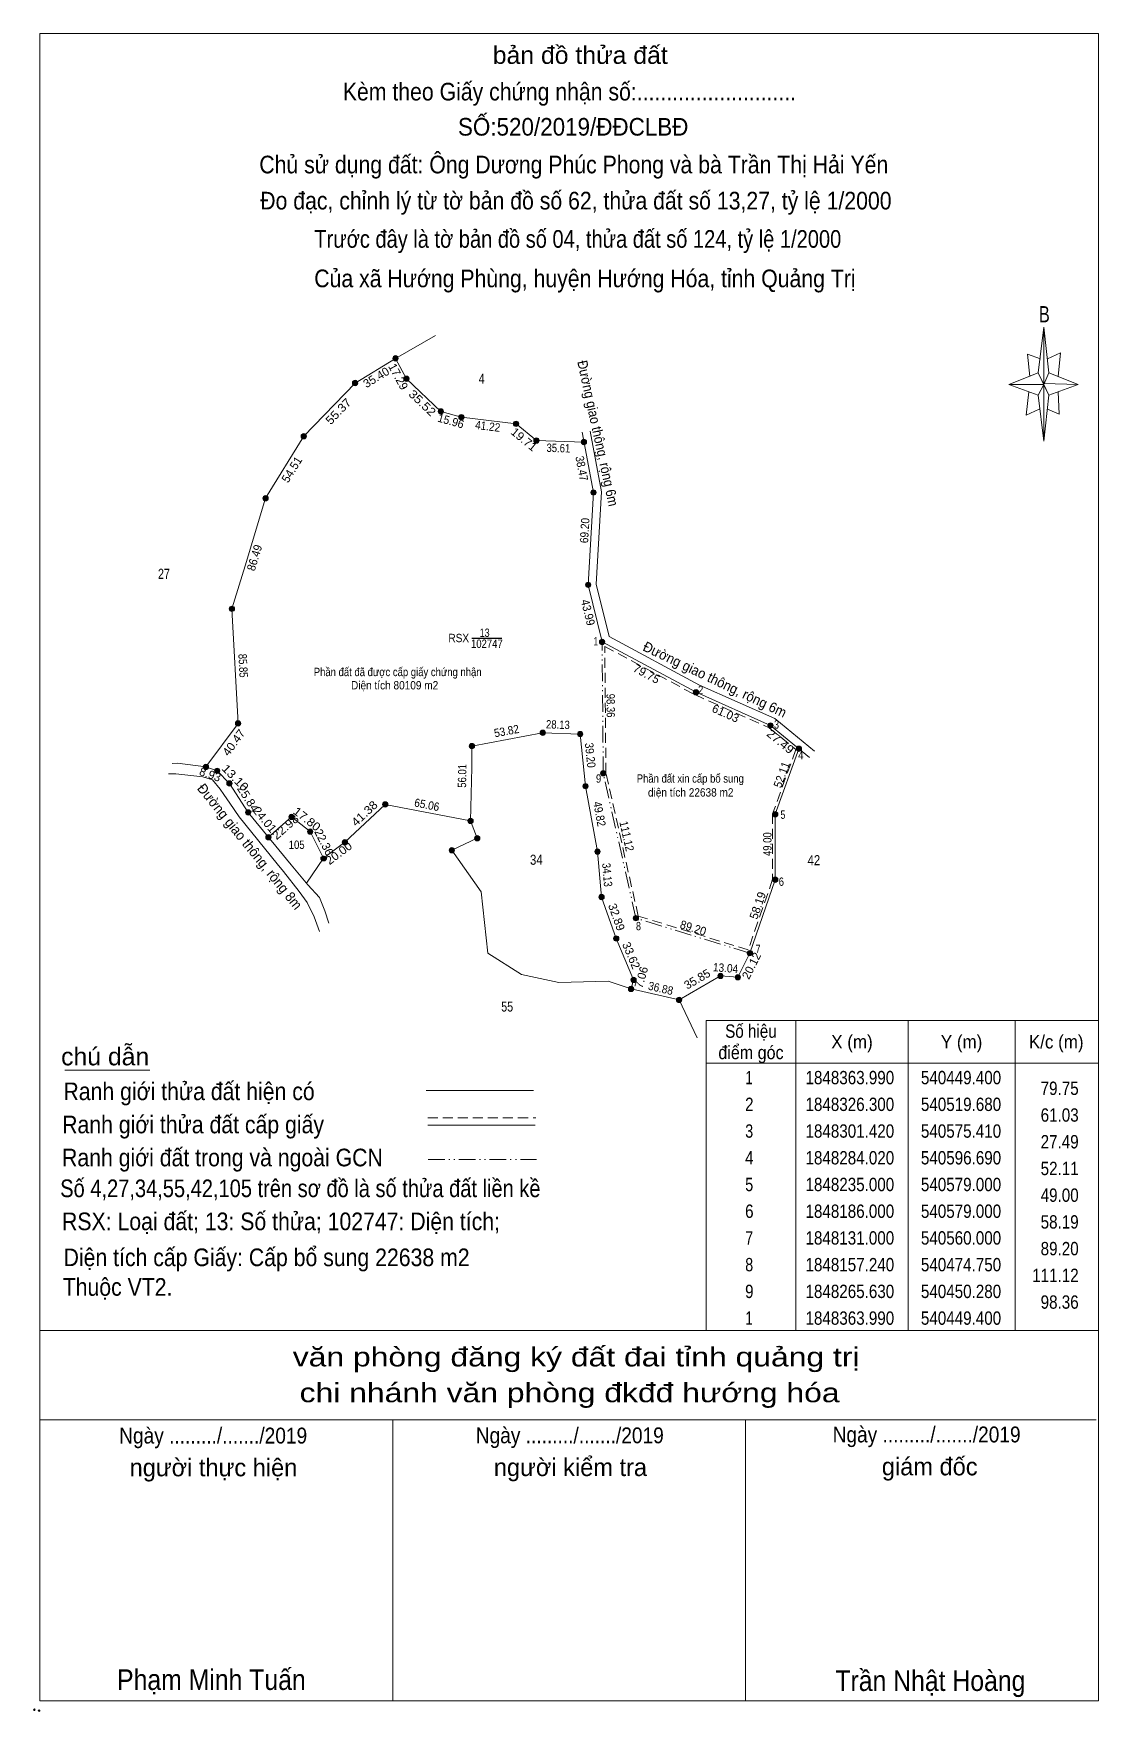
# Model space of a CAD drawing. Header units: centimetres. Extents: x 534487 to 540612, y 1847531 to 1849044.
# Drawn here: x 538642 to 539439, y 1847531 to 1848787 of the extents above; entities that cross this region are included whole.
import ezdxf
from ezdxf.enums import TextEntityAlignment as Align

# ---------------------------------------------------------------- set-up
doc = ezdxf.new("R2010")
doc.units = ezdxf.units.CM
doc.header["$LTSCALE"] = 2.5
doc.header["$PDMODE"] = 32
doc.header["$PDSIZE"] = 1.25
doc.linetypes.add('DASH_DOUBLE_DOT', pattern=[9.2, 5, -1.2, 0.3, -1.2, 0.3, -1.2])
doc.linetypes.add('MEDIUM_DASHED', pattern=[4.5, 3, -1.5])
for name, color, linetype, lineweight in [('10', 7, 'Continuous', 13), ('13', 7, 'Continuous', 25), ('17', 7, 'Continuous', 13), ('22', 7, 'Continuous', 13), ('5', 7, 'Continuous', 13), ('6', 7, 'Continuous', 13), ('63', 7, 'Continuous', 13)]:
    doc.layers.add(name, color=color, linetype=linetype, lineweight=lineweight)

msp = doc.modelspace()

# ---------------------------------------------------------------- texts
at = {"layer": '13'}
for s, height, width, p in [('4', 7.5, 0.8, (538977.745, 1848525.1)), ('27', 7.5, 0.8, (538739.995, 1848379.04)), ('13', 6.25, 0.8, (538979.965, 1848335.57)), ('34', 7.5, 0.85, (539018.63, 1848165.03)), ('42', 7.5, 0.85, (539226.31, 1848164.71)), ('55', 7.5, 0.8, (538996.795, 1848055.16))]:
    msp.add_text(s, height=height, dxfattribs=dict(at, width=width)).set_placement(p, align=Align.CENTER)
for s, rotation, width, p in [('Đường giao thông, rộng 6m', 282.273, 0.9, (539061.04, 1848487.182)), ('Đường giao thông, rộng 6m', 334.391, 0.95, (539150.619, 1848300.316)), ('Đường giao thông, rộng 8m', 308.989, 0.95, (538801.344, 1848176.319))]:
    msp.add_text(s, height=7.5, rotation=rotation, dxfattribs=dict(at, width=width)).set_placement(p, align=Align.CENTER)
at = {"layer": '13', "width": 0.9}
msp.add_text('RSX', height=6.25, dxfattribs=at).set_placement((538968.3, 1848331.63), align=Align.RIGHT)
at = {"layer": '5'}
for s, height, width, p in [('bản đồ thửa đất', 13.2, 1.05, (539051.495, 1848764.47)), ('Kèm theo Giấy chứng nhận số:...........................', 13.2, 0.9, (539043.39, 1848737.1)), ('SỐ:520/2019/ĐĐCLBĐ', 13.2, 0.95, (539046.195, 1848710.79)), ('Chủ sử dụng đất: Ông Dương Phúc Phong và bà Trần Thị Hải Yến', 13.2, 0.9, (539046.645, 1848682.54)), ('Đo đạc, chỉnh lý từ tờ bản đồ số 62, thửa đất số 13,27, tỷ lệ 1/2000 ', 13.2, 0.9, (539050.44, 1848655.52)), ('Trước đây là tờ bản đồ số 04, thửa đất số 124, tỷ lệ 1/2000 ', 13.2, 0.85, (539051.735, 1848626.85)), ('Của xã Hướng Phùng, huyện Hướng Hóa, tỉnh Quảng Trị', 13.2, 0.9, (539054.98, 1848597.3)), ('B', 12.12, 0.75, (539398.735, 1848571.04)), ('văn phòng đăng ký đất đai tỉnh quảng trị', 14.26, 1.25, (539048.435, 1847789.55)), ('chi nhánh văn phòng đkđđ hướng hóa', 14.26, 1.25, (539043.52, 1847762.76)), ('Ngày ........./......./2019', 11.88, 0.9, (538776.84, 1847731.85)), ('Ngày ........./......./2019', 11.88, 0.9, (539043.66, 1847732.02)), ('Ngày ........./......./2019', 11.88, 0.9, (539310.64, 1847732.67)), ('Phạm Minh Tuấn', 15.4, 0.9, (538775.5, 1847547.4)), ('Trần Nhật Hoàng', 15.4, 0.9, (539313.47, 1847546.64))]:
    msp.add_text(s, height=height, dxfattribs=dict(at, width=width)).set_placement(p, align=Align.CENTER)
for s, p in [('người thực hiện', (538777.045, 1847707.32)), ('người kiểm tra', (539044.15, 1847707.5)), ('giám đốc', (539312.965, 1847708.03))]:
    msp.add_text(s, height=13.2, dxfattribs=at).set_placement(p, align=Align.CENTER)
at = {"layer": '6'}
for s, width, p in [('chú dẫn', 1.05, (538663.05, 1848014.91)), ('Ranh giới thửa đất hiện có ', 0.9, (538664.81, 1847988.86)), ('Ranh giới thửa đất cấp giấy', 0.9, (538663.84, 1847964.04)), ('Ranh giới đất trong và ngoài GCN', 0.9, (538663.75, 1847939.32)), ('Số 4,27,34,55,42,105 trên sơ đồ là số thửa đất liền kề', 0.85, (538662.38, 1847916.26)), ('RSX: Loại đất; 13: Số thửa; 102747: Diện tích;', 0.9, (538663.75, 1847891.53)), ('Diện tích cấp Giấy: Cấp bổ sung 22638 m2', 0.9, (538664.9, 1847864.6)), ('Thuộc VT2.', 0.9, (538664.25, 1847842.44))]:
    msp.add_text(s, height=13.2, dxfattribs=dict(at, width=width)).set_placement(p)
at = {"layer": '63'}
for s, rotation, p in [('35.40', 31.427, (538900.456, 1848527.135)), ('17.29', 298.24, (538912.581, 1848528.919)), ('54.51', 58.366, (538838.351, 1848459.246)), ('79.75', 331.796, (539099.603, 1848305.168)), ('61.03', 335.942, (539158.981, 1848275.514)), ('8.93', 340.652, (538773.52, 1848229.69)), ('22.36', 296.565, (538856.996, 1848180.468)), ('58.19', 70.942, (539187.216, 1848133.53)), ('32.89', 289.537, (539075.744, 1848124.825)), ('33.62', 292.751, (539086.734, 1848095.949)), ('20.12', 63.435, (539182.404, 1848088.057)), ('7.06', 73.977, (539100.168, 1848079.917)), ('35.85', 30.141, (539140.546, 1848076.745))]:
    msp.add_text(s, height=6.25, rotation=rotation, dxfattribs=at).set_placement(p, align=Align.CENTER)
for s, rotation, width, p in [('35.52', 316.449, 1.15, (538931.177, 1848508.414)), ('55.37', 46.061, 1.1, (538872.758, 1848502.222)), ('15.96', 344.291, 0.95, (538953.839, 1848494.166)), ('41.22', 353.047, 0.9, (538981.862, 1848490.146)), ('19.71', 320.559, 1.05, (539007.415, 1848481.025)), ('35.61', 358.246, 0.85, (539035.039, 1848473.83)), ('38.47', 280.711, 0.9, (539049.578, 1848461.101)), ('69.20', 86.686, 0.9, (539057.906, 1848415.019)), ('86.49', 73.103, 0.95, (538810.743, 1848393.937)), ('43.99', 283.701, 0.95, (539054.272, 1848353.165)), ('85.85', 273.031, 0.85, (538796.143, 1848313.895)), ('98.36', 270.513, 0.85, (539071.181, 1848284.143)), ('53.82', 10.654, 0.9, (538996.922, 1848262.096)), ('28.13', 358.064, 0.85, (539034.659, 1848266.835)), ('40.47', 53.611, 1.05, (538794.792, 1848254.651)), ('39.20', 275.856, 0.9, (539055.9, 1848246.719)), ('27.49', 320.728, 1.1, (539199.247, 1848254.82)), ('13.10', 314.443, 1.15, (538791.13, 1848227.993)), ('56.01', 88.977, 0.85, (538966.227, 1848231.524)), ('52.11', 70.157, 0.95, (539205.14, 1848231.404)), ('25.84', 302.805, 1.05, (538800.345, 1848212.868)), ('24.01', 309.219, 1.05, (538813.076, 1848196.826)), ('17.80', 321.843, 1.1, (538845.049, 1848196.816)), ('41.38', 43.277, 1.1, (538892.178, 1848201.201)), ('65.06', 349.039, 0.9, (538936.141, 1848206.89)), ('49.82', 280.408, 0.9, (539062.832, 1848202.475)), ('22.98', 41.437, 1.1, (538832.947, 1848190.936)), ('111.12', 282.722, 0.9, (539083.253, 1848185.748)), ('20.00', 36.87, 1.05, (538872.705, 1848171.229)), ('49.00', 90, 0.85, (539194.61, 1848180.45)), ('34.13', 275.042, 0.85, (539068.578, 1848157.22)), ('89.20', 342.892, 0.95, (539135.066, 1848114.783)), ('13.04', 355.601, 0.9, (539159.99, 1848084.665)), ('36.88', 347.136, 0.9, (539111.014, 1848069.543))]:
    msp.add_text(s, height=6.25, rotation=rotation, dxfattribs=dict(at, width=width)).set_placement(p, align=Align.CENTER)
for s, height, width, p in [('102747', 6.25, 0.85, (538981.615, 1848327.36)), ('Phần đất đã được cấp giấy chứng nhận', 6.25, 0.85, (538914.88, 1848306.21)), ('Diện tích 80109 m2', 6.25, 0.9, (538912.605, 1848296.28)), ('Phần đất xin cấp bổ sung', 6.25, 0.85, (539133.835, 1848226.5)), ('diện tích 22638 m2', 6.25, 0.9, (539134.15, 1848216.07)), ('105', 6.25, 0.85, (538839.32, 1848176.9)), ('Số hiệu', 10, 0.85, (539179.205, 1848035.53)), ('điểm góc', 10, 0.9, (539179.225, 1848019.53)), ('X (m)', 10, 0.95, (539254.815, 1848027.53)), ('Y (m)', 10, 0.95, (539336.81, 1848027.53)), ('K/c (m)', 10, 0.95, (539407.63, 1848027.53)), (' 1', 10, 0.75, (539176.415, 1848000.73)), ('1848363.990', 10, 0.85, (539253.215, 1848000.73)), ('540449.400', 10, 0.85, (539336.4, 1848000.73)), (' 2', 10, 0.85, (539176.41, 1847980.73)), ('1848326.300', 10, 0.85, (539253.215, 1847980.73)), ('540519.680', 10, 0.85, (539336.4, 1847980.73)), (' 3', 10, 0.8, (539176.425, 1847960.73)), ('1848301.420', 10, 0.85, (539253.215, 1847960.73)), ('540575.410', 10, 0.85, (539336.4, 1847960.73)), (' 4', 10, 0.85, (539176.415, 1847940.73)), ('1848284.020', 10, 0.85, (539253.215, 1847940.73)), ('540596.690', 10, 0.85, (539336.4, 1847940.73)), (' 5', 10, 0.8, (539176.42, 1847920.73)), ('1848235.000', 10, 0.85, (539253.215, 1847920.73)), ('540579.000', 10, 0.85, (539336.4, 1847920.73)), (' 6', 10, 0.85, (539176.425, 1847900.73)), ('1848186.000', 10, 0.85, (539253.215, 1847900.73)), ('540579.000', 10, 0.85, (539336.4, 1847900.73)), (' 7', 10, 0.8, (539176.415, 1847880.73)), ('1848131.000', 10, 0.85, (539253.215, 1847880.73)), ('540560.000', 10, 0.85, (539336.4, 1847880.73)), (' 8', 10, 0.8, (539176.415, 1847860.73)), ('1848157.240', 10, 0.85, (539253.215, 1847860.73)), ('540474.750', 10, 0.85, (539336.4, 1847860.73)), (' 9', 10, 0.85, (539176.415, 1847840.73)), ('1848265.630', 10, 0.85, (539253.215, 1847840.73)), ('540450.280', 10, 0.85, (539336.4, 1847840.73)), (' 1', 10, 0.75, (539176.415, 1847820.73)), ('1848363.990', 10, 0.85, (539253.215, 1847820.73)), ('540449.400', 10, 0.85, (539336.4, 1847820.73))]:
    msp.add_text(s, height=height, dxfattribs=dict(at, width=width)).set_placement(p, align=Align.CENTER)
for s, height, width, p in [(' 1', 6.25, 0.75, (539064.85, 1848329.19)), (' 2', 6.25, 0.85, (539143.56, 1848292.79)), (' 3', 6.25, 0.8, (539200.2, 1848266.91)), (' 4', 6.25, 0.85, (539218.52, 1848244)), (' 9', 6.25, 0.85, (539067.19, 1848226.45)), (' 5', 6.25, 0.8, (539205, 1848199.41)), (' 6', 6.25, 0.85, (539203.94, 1848149.27)), (' 8', 6.25, 0.8, (539096.92, 1848116)), (' 7', 6.25, 0.8, (539186.43, 1848098.97)), ('79.75', 10, 0.85, (539424.41, 1847992.73)), ('61.03', 10, 0.85, (539424.42, 1847972.73)), ('27.49', 10, 0.85, (539424.42, 1847952.73)), ('52.11', 10, 0.85, (539424.42, 1847932.73)), ('49.00', 10, 0.85, (539424.42, 1847912.73)), ('58.19', 10, 0.85, (539424.42, 1847892.73)), ('89.20', 10, 0.85, (539424.42, 1847872.73)), ('111.12', 10, 0.85, (539424.42, 1847852.73)), ('98.36', 10, 0.85, (539424.42, 1847832.73))]:
    msp.add_text(s, height=height, dxfattribs=dict(at, width=width)).set_placement(p, align=Align.RIGHT)

# ---------------------------------------------------------------- hatches: boundary and pattern name
at = {"layer": '6'}
for points in [[(538915.24, 1848544.08, 1), (538911.24, 1848544.08, 1)], [(538923.42, 1848528.85, 1), (538919.42, 1848528.85, 1)], [(538885.03, 1848525.62, 1), (538881.03, 1848525.62, 1)], [(538949.16, 1848504.38, 1), (538945.16, 1848504.38, 1)], [(538964.52, 1848500.06, 1), (538960.52, 1848500.06, 1)], [(539005.44, 1848495.07, 1), (539001.44, 1848495.07, 1)], [(538846.61, 1848485.75, 1), (538842.61, 1848485.75, 1)], [(539020.66, 1848482.55, 1), (539016.66, 1848482.55, 1)], [(539056.25, 1848481.46, 1), (539052.25, 1848481.46, 1)], [(539063.4, 1848443.66, 1), (539059.4, 1848443.66, 1)], [(538818.02, 1848439.34, 1), (538814.02, 1848439.34, 1)], [(539059.4, 1848374.58, 1), (539055.4, 1848374.58, 1)], [(538792.88, 1848356.58, 1), (538788.88, 1848356.58, 1)], [(539069.82, 1848331.84, 1), (539065.82, 1848331.84, 1)], [(539140.1, 1848294.15, 1), (539136.1, 1848294.15, 1)], [(538797.42, 1848270.85, 1), (538793.42, 1848270.85, 1)], [(539195.83, 1848269.27, 1), (539191.83, 1848269.27, 1)], [(538972.42, 1848253.85, 1), (538968.42, 1848253.85, 1)], [(539025.42, 1848263.85, 1), (539021.42, 1848263.85, 1)], [(539053.42, 1848262.85, 1), (539049.42, 1848262.85, 1)], [(539217.11, 1848251.87, 1), (539213.11, 1848251.87, 1)], [(538773.41, 1848238.27, 1), (538769.41, 1848238.27, 1)], [(538781.84, 1848235.31, 1), (538777.84, 1848235.31, 1)], [(539070.7, 1848233.48, 1), (539066.7, 1848233.48, 1)], [(538791.01, 1848225.96, 1), (538787.01, 1848225.96, 1)], [(539057.42, 1848223.85, 1), (539053.42, 1848223.85, 1)], [(538805.01, 1848204.24, 1), (538801.01, 1848204.24, 1)], [(538907.55, 1848210.22, 1), (538903.55, 1848210.22, 1)], [(539199.42, 1848202.85, 1), (539195.42, 1848202.85, 1)], [(538837.42, 1848200.85, 1), (538833.42, 1848200.85, 1)], [(538851.42, 1848189.85, 1), (538847.42, 1848189.85, 1)], [(538971.42, 1848197.85, 1), (538967.42, 1848197.85, 1)], [(538820.19, 1848185.64, 1), (538816.19, 1848185.64, 1)], [(538877.42, 1848181.85, 1), (538873.42, 1848181.85, 1)], [(538976.42, 1848184.85, 1), (538972.42, 1848184.85, 1)], [(538957.42, 1848175.85, 1), (538953.42, 1848175.85, 1)], [(539066.42, 1848174.85, 1), (539062.42, 1848174.85, 1)], [(539199.42, 1848153.85, 1), (539195.42, 1848153.85, 1)], [(539069.42, 1848140.85, 1), (539065.42, 1848140.85, 1)], [(539095.17, 1848125.09, 1), (539091.17, 1848125.09, 1)], [(539080.42, 1848109.85, 1), (539076.42, 1848109.85, 1)], [(539180.42, 1848098.85, 1), (539176.42, 1848098.85, 1)], [(539093.42, 1848078.85, 1), (539089.42, 1848078.85, 1)], [(539158.42, 1848081.85, 1), (539154.42, 1848081.85, 1)], [(539171.42, 1848080.85, 1), (539167.42, 1848080.85, 1)], [(539091.47, 1848072.06, 1), (539087.47, 1848072.06, 1)], [(539127.42, 1848063.85, 1), (539123.42, 1848063.85, 1)]]:
    msp.add_hatch(color=256, dxfattribs=at).paths.add_polyline_path(points)
at = {"layer": '63'}
msp.add_hatch(color=256, dxfattribs=at).paths.add_polyline_path([(538861.42, 1848169.85, 1), (538857.42, 1848169.85, 1)])

# ---------------------------------------------------------------- linework, layer by layer
at = {"layer": '10'}
for p, q in [((538913.24, 1848544.08), (538943.28, 1848561.15)), ((538859.42, 1848169.85), (538846.57, 1848151.37)), ((539125.42, 1848063.85), (539139.09, 1848035.58)), ((539125.42, 1848063.85), (539139.09, 1848035.58))]:
    msp.add_line(p, q, dxfattribs=at)
for points in [[(538771.41, 1848238.27), (538795.42, 1848270.85), (538790.88, 1848356.58), (538800.85, 1848388.73), (538816.02, 1848439.34), (538844.61, 1848485.75), (538883.03, 1848525.62), (538913.24, 1848544.08)], [(538913.24, 1848544.08), (538921.42, 1848528.85), (538947.16, 1848504.38), (538962.52, 1848500.06), (539003.44, 1848495.07), (539018.66, 1848482.55), (539054.25, 1848481.46)], [(539023.31, 1848263.8), (538970.42, 1848253.85), (538970.42, 1848237.85), (538969.42, 1848197.85), (538974.42, 1848184.85), (538955.42, 1848175.85)], [(539023.31, 1848263.8), (539051.42, 1848262.85), (539055.42, 1848223.85), (539064.42, 1848174.85), (539067.42, 1848140.85), (539078.42, 1848109.85)], [(539215.11, 1848251.87), (539197.42, 1848202.85), (539197.42, 1848153.85), (539178.42, 1848098.85), (539169.42, 1848080.85), (539156.42, 1848081.85), (539125.42, 1848063.85), (539089.47, 1848072.06)], [(538789.01, 1848225.96), (538779.84, 1848235.31), (538771.41, 1848238.27)], [(538969.42, 1848197.85), (538905.55, 1848210.22), (538875.42, 1848181.85), (538859.42, 1848169.85), (538849.42, 1848189.85), (538835.42, 1848200.85), (538818.19, 1848185.64)], [(539089.47, 1848072.06), (539072.42, 1848077.85), (539035.42, 1848076.85), (539007.42, 1848082.85), (538982.42, 1848098.85), (538977.42, 1848144.85), (538955.42, 1848175.85)], [(539078.42, 1848109.85), (539091.42, 1848078.85), (539089.47, 1848072.06)]]:
    msp.add_lwpolyline(points, dxfattribs=at)
at = {"layer": '10', "linetype": 'DASH_DOUBLE_DOT'}
msp.add_lwpolyline([(539178.42, 1848098.85), (539093.17, 1848125.09), (539068.7, 1848233.48), (539067.82, 1848331.84)], dxfattribs=at)
at = {"layer": '10'}
msp.add_point((538859.42, 1848169.85), dxfattribs=at)
at = {"layer": '13'}
msp.add_line((538970.39, 1848334.57), (538992.84, 1848334.57), dxfattribs=at)
at = {"layer": '17'}
msp.add_line((538665.78, 1848011.3), (538729.49, 1848011.3), dxfattribs=at)
at = {"layer": '22'}
msp.add_line((538789.21, 1848211.18), (538784.84, 1848217.64), dxfattribs=at)
for points in [[(539052.87, 1848488.76), (539061.4, 1848443.66), (539057.4, 1848374.58), (539067.82, 1848331.84), (539138.1, 1848294.15), (539193.83, 1848269.27), (539223.01, 1848245.41)], [(539058.84, 1848489.47), (539067.44, 1848444.04), (539063.44, 1848375.12), (539073.02, 1848335.86), (539140.74, 1848299.55), (539197.01, 1848274.43), (539226.87, 1848249.99)], [(538743.45, 1848233.14), (538748.77, 1848233.11), (538768.98, 1848230.74), (538776.3, 1848228.64), (538782.17, 1848221.59), (538784.84, 1848217.64)], [(538746.14, 1848240.93), (538750.1, 1848241.03), (538771.41, 1848238.27)], [(538847.73, 1848150), (538835.09, 1848164.93), (538803.01, 1848204.24), (538789.01, 1848225.96), (538779.84, 1848235.31), (538771.41, 1848238.27)], [(538789.21, 1848211.18), (538796.2, 1848200.84), (538824.62, 1848165.73), (538829.52, 1848160.04), (538841.23, 1848145.05), (538847.27, 1848136.71), (538852.5, 1848126), (538856.38, 1848115.04)], [(538863.37, 1848121.35), (538860.35, 1848130.57), (538856.42, 1848140.5), (538847.73, 1848150)]]:
    msp.add_lwpolyline(points, dxfattribs=at)
at = {"layer": '5'}
for p, q in [((539394.06, 1848533.2), (539398.46, 1848567.52)), ((539401.98, 1848533.2), (539423.98, 1848524.4)), ((539394.06, 1848516.48), (539372.06, 1848524.4)), ((539409.02, 1848519.12), (539409.9, 1848502.4)), ((539401.98, 1848516.48), (539398.46, 1848482.16)), ((539409.9, 1848502.4), (539401.1, 1848505.92)), ((538647.21, 1847816.53), (539439.21, 1847816.53)), ((538647.21, 1847749.65), (539437.45, 1847749.65)), ((538647.21, 1847749.65), (539437.45, 1847749.65)), ((538647.21, 1847749.65), (539437.45, 1847749.65)), ((538911.21, 1847539.33), (538911.21, 1847749.65)), ((539175.21, 1847539.33), (539175.21, 1847749.65))]:
    msp.add_line(p, q, dxfattribs=at)
for points in [[(538647.21, 1848787.17), (539439.21, 1848787.17), (539439.21, 1847539.33), (538647.21, 1847539.33)], [(539398.46, 1848567.52), (539401.98, 1848533.2), (539398.46, 1848524.4)], [(539398.46, 1848524.4), (539372.06, 1848524.4), (539394.06, 1848533.2), (539401.98, 1848516.48), (539423.98, 1848524.4), (539398.46, 1848525.28)], [(539398.46, 1848524.4), (539398.46, 1848482.16), (539394.06, 1848516.48)]]:
    msp.add_lwpolyline(points, close=True, dxfattribs=at)
for points in [[(539395.82, 1848543.76), (539386.14, 1848547.28), (539387.9, 1848530.56)], [(539401.1, 1848543.76), (539410.78, 1848548.16), (539409.02, 1848530.56)], [(539398.46, 1848524.4), (539394.06, 1848533.2), (539372.06, 1848524.4)], [(539387.02, 1848519.12), (539385.26, 1848501.52), (539394.94, 1848505.92)], [(539398.46, 1848524.4), (539401.98, 1848516.48), (539423.98, 1848524.4)], [(539439.21, 1847539.33), (538647.21, 1847539.33), (538647.21, 1847749.65)]]:
    msp.add_lwpolyline(points, dxfattribs=at)
for p in [(538643.07, 1847532.56), (538646.59, 1847531.94)]:
    msp.add_point(p, dxfattribs=at)
at = {"layer": '6'}
for p, q in [((538936.18, 1847995.99), (539016.61, 1847995.99)), ((538937.41, 1847970.2), (539017.84, 1847970.2))]:
    msp.add_line(p, q, dxfattribs=at)
at = {"layer": '6', "linetype": 'MEDIUM_DASHED'}
msp.add_line((538937.41, 1847975.66), (539018.37, 1847975.66), dxfattribs=at)
at = {"layer": '6'}
for centre in [(538913.24, 1848544.08), (538921.42, 1848528.85), (538883.03, 1848525.62), (538947.16, 1848504.38), (538962.52, 1848500.06), (539003.44, 1848495.07), (538844.61, 1848485.75), (539018.66, 1848482.55), (539054.25, 1848481.46), (539061.4, 1848443.66), (538816.02, 1848439.34), (539057.4, 1848374.58), (538790.88, 1848356.58), (539067.82, 1848331.84), (539138.1, 1848294.15), (538795.42, 1848270.85), (539193.83, 1848269.27), (538970.42, 1848253.85), (539023.42, 1848263.85), (539051.42, 1848262.85), (539215.11, 1848251.87), (538771.41, 1848238.27), (538779.84, 1848235.31), (539068.7, 1848233.48), (538789.01, 1848225.96), (539055.42, 1848223.85), (538803.01, 1848204.24), (538905.55, 1848210.22), (539197.42, 1848202.85), (538835.42, 1848200.85), (538849.42, 1848189.85), (538969.42, 1848197.85), (538818.19, 1848185.64), (538875.42, 1848181.85), (538974.42, 1848184.85), (538955.42, 1848175.85), (539064.42, 1848174.85), (539197.42, 1848153.85), (539067.42, 1848140.85), (539093.17, 1848125.09), (539078.42, 1848109.85), (539178.42, 1848098.85), (539091.42, 1848078.85), (539156.42, 1848081.85), (539169.42, 1848080.85), (539089.47, 1848072.06), (539125.42, 1848063.85)]:
    msp.add_circle(centre, 2, dxfattribs=at)
at = {"layer": '63'}
for p, q in [((539212.81, 1848048.53), (539212.81, 1847816.53)), ((539296.81, 1848048.53), (539296.81, 1847816.53)), ((539376.81, 1848048.53), (539376.81, 1847816.53)), ((539145.61, 1848016.53), (539439.21, 1848016.53))]:
    msp.add_line(p, q, dxfattribs=at)
at = {"layer": '63', "linetype": 'DASH_DOUBLE_DOT'}
msp.add_line((538937.67, 1847944.51), (539018.63, 1847944.51), dxfattribs=at)
at = {"layer": '63', "linetype": 'MEDIUM_DASHED'}
msp.add_lwpolyline([(539069.85, 1848328.48), (539137.22, 1848292.35), (539192.77, 1848267.55), (539212.75, 1848251.21), (539195.42, 1848203.19), (539195.42, 1848154.19), (539177.16, 1848101.33), (539094.87, 1848126.67), (539070.7, 1848233.72)], close=True, dxfattribs=at)
at = {"layer": '63'}
msp.add_lwpolyline([(539145.61, 1848048.53), (539439.21, 1848048.53), (539439.21, 1847816.53), (539145.61, 1847816.53)], close=True, dxfattribs=at)
at = {"layer": '63', "linetype": 'MEDIUM_DASHED'}
msp.add_circle((538859.42, 1848169.85), 2, dxfattribs=at)

msp.set_redraw_order([(e.dxf.handle, doc.entitydb.next_handle()) for e in msp.query("TEXT MTEXT ATTDEF DIMENSION ARC_DIMENSION")])  # texts and dimensions are drawn at this point

doc.saveas('drawing.dxf')
